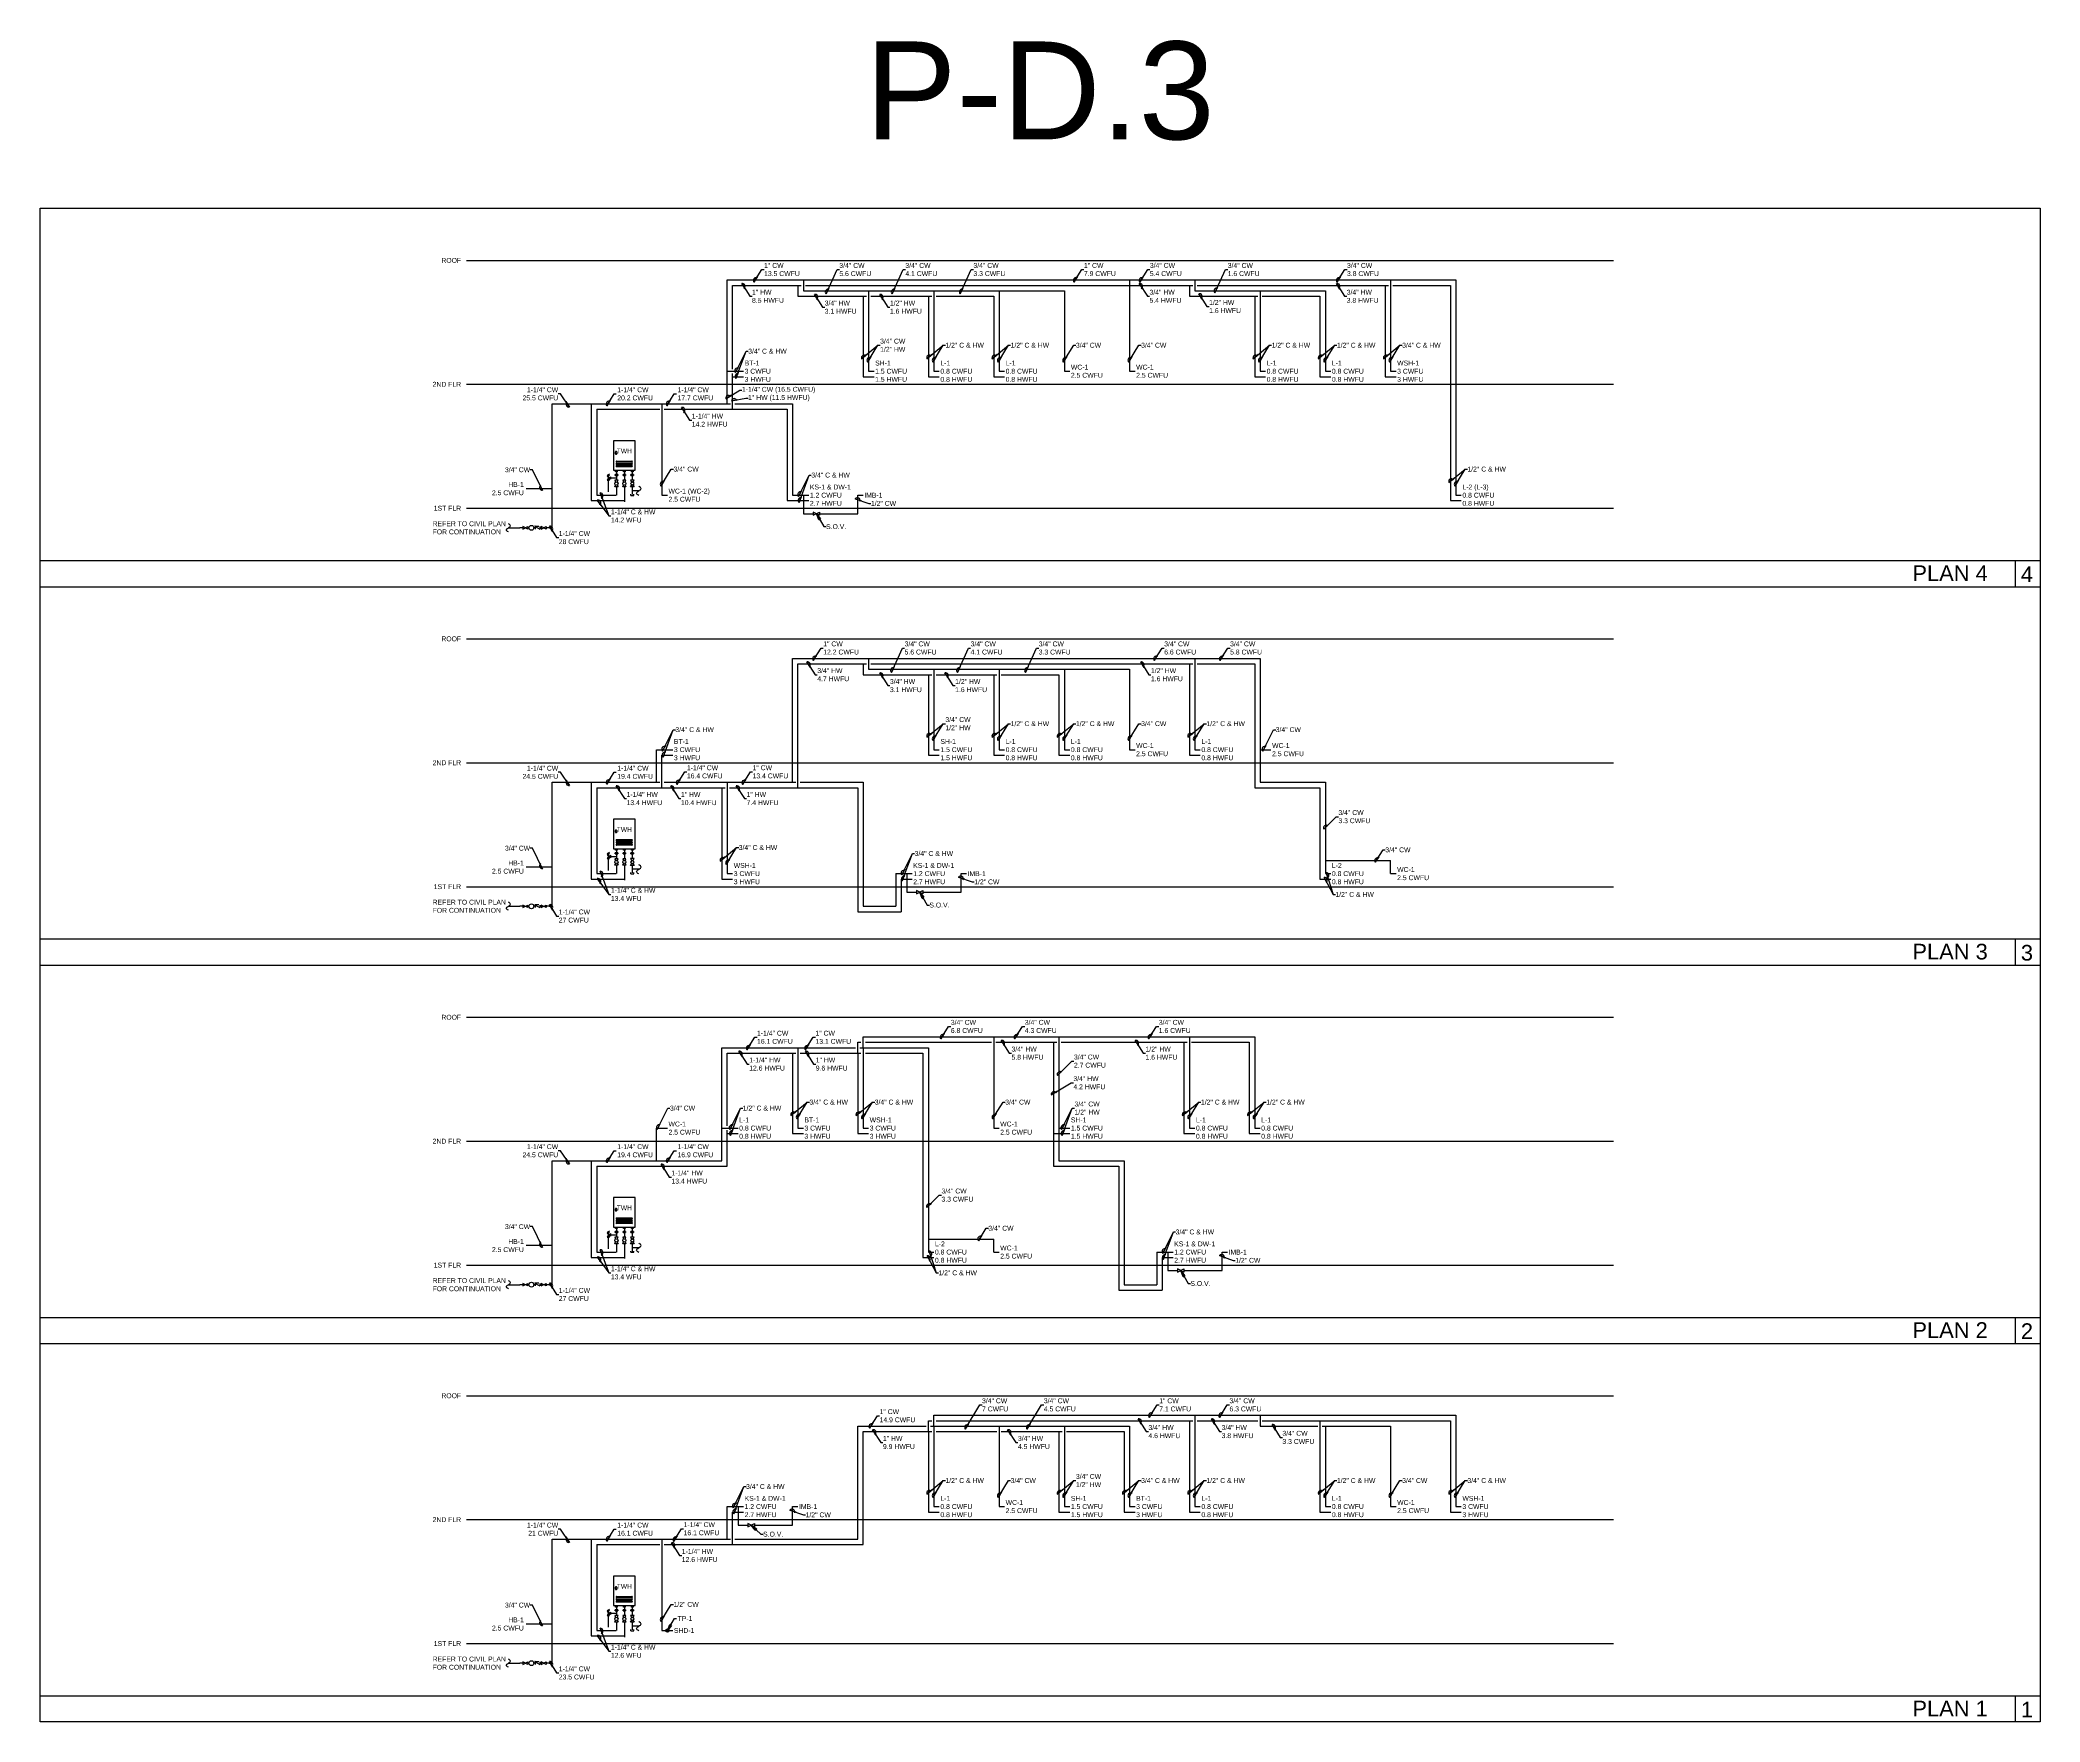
# Model space of a CAD drawing. Extents: x -1750 to 6031, y -1833 to 2182.
# Drawn here: x 2221 to 4060, y 251 to 1798 of the extents above; entities that cross this region are included whole.
import ezdxf
from ezdxf.enums import TextEntityAlignment as Align

# ---------------------------------------------------------------- set-up
doc = ezdxf.new("R2010")
doc.units = 0
doc.header["$LTSCALE"] = 24
doc.header["$MEASUREMENT"] = 0
doc.layers.get('0').update_dxf_attribs({"color": 8})
for name, color, linetype in [('DIAGRAM_LEVEL', 1, 'Continuous'), ('GEC_BORDER', 2, 'Continuous'), ('PLUM-CW', 3, 'Cold_Water_Flow'), ('PLUM-DIM', 1, 'Continuous'), ('PLUM-DIM-CW-TEXT', 2, 'Continuous'), ('PLUM-EQUIP', 5, 'Continuous'), ('PLUM-GAS_LP', 151, 'Gas_LP'), ('PLUM-HW', 2, 'Hot_Water_Flow'), ('PLUM-TEXT', 2, 'Continuous'), ('PLUM-TP_RELIEF', 30, 'Temp_and_Press')]:
    doc.layers.add(name, color=color, linetype=linetype)
doc.layers.add('GEC_NO PLOT', color=7, linetype='Continuous', plot=False)
doc.styles.add('A2', font='arial.ttf', dxfattribs={"height": 4.5})
doc.styles.add('ARC-TEXT', font='arial.ttf', dxfattribs={"width": 1.00018, "height": 4.5})
doc.styles.get("Standard").update_dxf_attribs({"font": 'arial.ttf'})
doc.styles.add('TITLE1', font='arial.ttf')
doc.linetypes.add('Cold_Water_Flow', pattern='A,0.875,-0.125,0,-0.125,0.875,-0.125,["CW",Standard,S=0.1,R=0,X=-0.12585,Y=-0.05],-0.1,0.875,[1,GEC_FlowArrow.shx,S=0.0625,R=0,X=0,Y=0],0.5', length=3.6)
doc.linetypes.add('Gas_LP', pattern='A,3.2,-0.25,["G",Standard,S=0.1,R=0,X=-0.12585,Y=-0.05],-0.065', length=3.515)
doc.linetypes.add('Hot_Water_Flow', pattern='A,0.8125,-0.125,0,-0.125,0,-0.125,0.875,-0.125,["HW",Standard,S=0.1,R=0,X=-0.12585,Y=-0.05],-0.1,0.875,[1,GEC_FlowArrow.shx,S=0.0625,R=0,X=0,Y=0],0.5', length=3.6625)
doc.linetypes.add('Temp_and_Press', pattern='A,3,-0.25,["T&P",Standard,S=0.1,R=0,X=-0.125,Y=-0.05],-0.2665', length=3.5165)
doc.dimstyles.new('Standard1', dxfattribs={"dimscale": 24, "dimtxt": 4.5, "dimasz": 0.25, "dimexe": 0.18, "dimexo": 0.0625, "dimgap": 2, "dimtad": 0, "dimtih": 1, "dimtoh": 1, "dimdec": 8, "dimzin": 0, "dimdsep": 46, "dimlunit": 4, "dimtxsty": 'Standard', "dimcen": 0.089844, "dimclre": 256, "dimadec": 0, "dimazin": 0, "dimtfac": 1, "dimtdec": 8, "dimtofl": 0, "dimtmove": 0, "dimatfit": 3, "dimldrblk": 'CLOSEDBLANK', "dimfxl": 1, "dimtolj": 1, "dimtzin": 0, "dimarcsym": 0})
doc.dimstyles.new('Standard2', dxfattribs={"dimscale": 24, "dimtxt": 0.18, "dimasz": 0.25, "dimexe": 0.18, "dimexo": 0.0625, "dimgap": 0.09, "dimtad": 0, "dimtih": 1, "dimtoh": 1, "dimdec": 4, "dimzin": 0, "dimdsep": 46, "dimlunit": 4, "dimtxsty": 'Standard', "dimcen": 0.089844, "dimadec": 0, "dimazin": 0, "dimtfac": 1, "dimtdec": 4, "dimtofl": 0, "dimtmove": 0, "dimatfit": 3, "dimldrblk": 'loop', "dimfxl": 1, "dimfrac": 2, "dimtolj": 1, "dimtzin": 0, "dimarcsym": 0})

# ---------------------------------------------------------------- blocks, each defined once
blk = doc.blocks.new('PLBG_Water Submeter')
for p, q in [((3.75, 0), (0, 0)), ((11.25, 0), (9.75, 0)), ((18.75, 0), (17.25, 0)), ((26.25, 0), (24.75, 0)), ((36, 0), (32.25, 0))]:
    blk.add_line(p, q)
at = {"linetype": 'ByBlock'}
for p, q in [((9.75, -1.5), (3.75, 1.5)), ((3.75, -1.5), (9.75, 1.5)), ((3.75, 1.5), (3.75, -1.5)), ((9.75, 1.5), (9.75, -1.5)), ((18.75, 2.25), (23.25, 2.25)), ((18.75, 1.5), (24.75, -1.5)), ((18.75, 1.5), (18.75, -1.5)), ((24.75, 1.5), (24.75, -1.5)), ((32.25, -1.5), (26.25, 1.5)), ((26.25, -1.5), (32.25, 1.5)), ((26.25, 1.5), (26.25, -1.5)), ((32.25, 1.5), (32.25, -1.5))]:
    blk.add_line(p, q, dxfattribs=at)
at = {"linetype": 'ByBlock', "const_width": 0.75}
blk.add_lwpolyline([(18.375, 2.25, 1), (19.125, 2.25, 1)], format="xyb", close=True, dxfattribs=at)
at = {"color": 5}
blk.add_circle((14.25, 0), 3, dxfattribs=at)
at = {"linetype": 'ByBlock'}
blk.add_solid([(23.25, 2.25), (21.75, 2.625), (21.75, 1.875)], dxfattribs=at)
blk = doc.blocks.new('*U55')
at = {"linetype": 'Continuous'}
blk.add_spline([(3.7, 0), (1.9, -1.9), (0, 0), (-1.9, 1.9), (-3.8, 0)], degree=3, dxfattribs=at)
blk = doc.blocks.new('PLBG_Diagram_TWH')
at = {"layer": 'PLUM-CW', "color": 2}
for p, q in [((11.7, -31.7), (8.1, -31.7)), ((11.1, -31.1), (8.7, -31.1)), ((11.1, -32.3), (8.7, -32.3))]:
    blk.add_line(p, q, dxfattribs=at)
at = {"layer": 'PLUM-CW'}
for p, q in [((8.4, -36.4), (9.2, -38.1)), ((11.4, -36.4), (8.4, -36.4)), ((9.9, -28.5), (9.9, -31.1)), ((9.9, -32.6), (9.9, -36.4)), ((10.6, -38.1), (11.4, -36.4)), ((8.4, -42.4), (9.2, -40.8)), ((11.4, -42.4), (8.4, -42.4)), ((9.9, -42.4), (9.9, -56.1)), ((10.6, -40.8), (11.4, -42.4))]:
    blk.add_line(p, q, dxfattribs=at)
blk.add_circle((9.9, -39.4), 1.5, dxfattribs=at)
at = {"layer": 'PLUM-EQUIP', "color": 8}
for p, q in [((1.6, -10.3), (1.6, -11.9)), ((2.1, -9.9), (2.5, -9.9)), ((2.1, -12.3), (2.5, -12.3)), ((2.9, -10.3), (2.9, -11.9)), ((2.8, -18.7), (16.7, -18.7)), ((16.7, -19.8), (2.8, -19.8)), ((2.8, -20.8), (16.7, -20.8)), ((16.7, -21.9), (2.8, -21.9)), ((2.8, -22.8), (16.7, -22.8)), ((16.7, -23.9), (2.8, -23.9))]:
    blk.add_line(p, q, dxfattribs=at)
at = {"layer": 'PLUM-EQUIP'}
for points in [[(0, -27.2), (19.8, -27.2), (19.8, 0), (0, 0)], [(1.8, -27.2), (3.4, -27.2), (3.4, -28.5), (1.8, -28.5)], [(9.1, -27.2), (10.7, -27.2), (10.7, -28.5), (9.1, -28.5)], [(16.4, -27.2), (18, -27.2), (18, -28.5), (16.4, -28.5)]]:
    blk.add_lwpolyline(points, close=True, dxfattribs=at)
at = {"layer": 'PLUM-EQUIP', "color": 8}
blk.add_circle((2.3, -11.8), 0.182, dxfattribs=at)
for centre, radius, start, end in [((2.1, -10.3), 0.442, 90, 180), ((2.1, -11.9), 0.442, 180, 270), ((2.5, -10.3), 0.442, 0, 90), ((2.5, -11.9), 0.442, 270, 0), ((2.8, -19.3), 0.557, 90, 270), ((2.8, -21.3), 0.557, 90, 270), ((2.8, -23.4), 0.557, 90, 270), ((16.7, -19.3), 0.557, 270, 90), ((16.7, -21.3), 0.557, 270, 90), ((16.7, -23.4), 0.557, 270, 90)]:
    blk.add_arc(centre, radius, start, end, dxfattribs=at)
at = {"layer": 'PLUM-GAS_LP', "color": 2}
for p, q in [((19, -31.7), (15.4, -31.7)), ((18.4, -31.1), (16, -31.1)), ((18.4, -32.3), (16, -32.3))]:
    blk.add_line(p, q, dxfattribs=at)
at = {"layer": 'PLUM-GAS_LP', "linetype": 'ByBlock'}
for p, q in [((15.7, -36.3), (16.7, -38.4)), ((18.8, -36.3), (15.7, -36.3)), ((17.8, -38.4), (18.8, -36.3)), ((15.7, -42.5), (16.7, -40.5)), ((18.8, -42.5), (15.7, -42.5)), ((17.8, -40.5), (18.8, -42.5))]:
    blk.add_line(p, q, dxfattribs=at)
at = {"layer": 'PLUM-GAS_LP', "ltscale": 6}
for p, q in [((17.2, -28.5), (17.2, -31.1)), ((17.2, -32.6), (17.2, -36.3)), ((17.2, -42.5), (17.2, -49.4)), ((23.2, -46.1), (17.2, -46.1)), ((18.6, -50.3), (18.6, -49.1))]:
    blk.add_line(p, q, dxfattribs=at)
at = {"layer": 'PLUM-GAS_LP'}
for p, q in [((17.2, -37.8), (15.7, -39.4)), ((15.7, -39.4), (17.2, -41)), ((15.9, -50.3), (15.9, -49.1)), ((15.9, -50.3), (18.6, -50.3)), ((18.8, -39.4), (17.2, -37.8)), ((17.2, -41), (18.8, -39.4))]:
    blk.add_line(p, q, dxfattribs=at)
at = {"layer": 'PLUM-GAS_LP', "ltscale": 6}
blk.add_spline([(23.2, -50.4), (21.1, -48.3), (23.2, -46.1), (25.3, -44), (23.2, -41.9)], degree=3, dxfattribs=at)
at = {"layer": 'PLUM-HW'}
for p, q in [((4.4, -31.7), (0.8, -31.7)), ((1.1, -36.4), (1.9, -38.1)), ((4.1, -36.4), (1.1, -36.4)), ((3.8, -31.1), (1.4, -31.1)), ((3.8, -32.3), (1.4, -32.3)), ((2.6, -28.5), (2.6, -31.1)), ((2.6, -32.3), (2.6, -36.4)), ((3.3, -38.1), (4.1, -36.4)), ((1.1, -42.4), (1.9, -40.8)), ((4.1, -42.4), (1.1, -42.4)), ((2.6, -42.4), (2.6, -50.1)), ((3.3, -40.8), (4.1, -42.4))]:
    blk.add_line(p, q, dxfattribs=at)
blk.add_circle((2.6, -39.4), 1.5, dxfattribs=at)
at = {"layer": 'PLUM-TP_RELIEF', "color": 2}
for p, q in [((-6, -32), (-3.7, -30.4)), ((-6, -33), (-3.7, -31.3)), ((-4.8, -34.2), (-4.8, -30.7))]:
    blk.add_line(p, q, dxfattribs=at)
at = {"layer": 'PLUM-TP_RELIEF'}
for p, q in [((-4.8, -47.1), (-4.8, -36.3)), ((-2.8, -34.2), (2.6, -34.2))]:
    blk.add_line(p, q, dxfattribs=at)
at = {"layer": 'PLUM-TP_RELIEF', "color": 2}
for points in [[(-3.6, -36.3), (-4.8, -34.2), (-6, -36.3)], [(-2.8, -35.4), (-4.8, -34.2), (-2.8, -33.1)]]:
    blk.add_lwpolyline(points, close=True, dxfattribs=at)
at = {"layer": 'PLUM-TEXT', "style": 'ARC-TEXT', "width": 0.9304}
blk.add_text('TWH', height=4.5, dxfattribs=at).set_placement((9.9, -9.4), align=Align.MIDDLE_CENTER)
blk = doc.blocks.new('loop')
at = {"color": 0}
blk.add_lwpolyline([(-1, 0), (0, 0, -1)], format="xyb", dxfattribs=at)
blk.add_arc((-0.4, 0.15), 0.422, 182.4039, 339.5888, dxfattribs=at)
blk = doc.blocks.new('*U54')
at = {"linetype": 'Continuous'}
blk.add_spline([(3.7, 0), (1.9, -1.9), (0, 0), (-1.9, 1.9), (-3.8, 0)], degree=3, dxfattribs=at)
blk = doc.blocks.new('*U52')
at = {"linetype": 'Continuous'}
blk.add_spline([(3.7, 0), (1.9, -1.9), (0, 0), (-1.9, 1.9), (-3.8, 0)], degree=3, dxfattribs=at)
blk = doc.blocks.new('*U53')
at = {"linetype": 'Continuous'}
blk.add_spline([(3.7, 0), (1.9, -1.9), (0, 0), (-1.9, 1.9), (-3.8, 0)], degree=3, dxfattribs=at)
blk = doc.blocks.new('PLBG_Trap Primer')
at = {"layer": 'PLUM-CW'}
for radius in [1.5, 1.25, 1, 0.75, 0.5, 0.25]:
    blk.add_circle((0, 0), radius, dxfattribs=at)
blk = doc.blocks.new('_ClosedBlank')
at = {"color": 0, "linetype": 'ByBlock', "lineweight": -2}
for p, q in [((-1, 0.17), (0, 0)), ((-1, 0.17), (-1, -0.17)), ((0, 0), (-1, -0.17))]:
    blk.add_line(p, q, dxfattribs=at)
blk = doc.blocks.new('*U51')
at = {"linetype": 'ByBlock'}
for p, q in [((-1.5, -3), (1.5, 3)), ((-1.5, 3), (1.5, -3)), ((1.5, 3), (-1.5, 3)), ((1.5, -3), (-1.5, -3))]:
    blk.add_line(p, q, dxfattribs=at)
blk = doc.blocks.new('*U50')
at = {"linetype": 'ByBlock'}
for p, q in [((-1.5, -3), (1.5, 3)), ((-1.5, 3), (1.5, -3)), ((1.5, 3), (-1.5, 3)), ((1.5, -3), (-1.5, -3))]:
    blk.add_line(p, q, dxfattribs=at)
blk = doc.blocks.new('*U49')
at = {"linetype": 'ByBlock'}
for p, q in [((-1.5, -3), (1.5, 3)), ((-1.5, 3), (1.5, -3)), ((1.5, 3), (-1.5, 3)), ((1.5, -3), (-1.5, -3))]:
    blk.add_line(p, q, dxfattribs=at)
blk = doc.blocks.new('*U48')
at = {"linetype": 'ByBlock'}
for p, q in [((-1.5, -3), (1.5, 3)), ((-1.5, 3), (1.5, -3)), ((1.5, 3), (-1.5, 3)), ((1.5, -3), (-1.5, -3))]:
    blk.add_line(p, q, dxfattribs=at)

msp = doc.modelspace()

# ---------------------------------------------------------------- linework, layer by layer
at = {"layer": 'DIAGRAM_LEVEL'}
for points in [[(2613.2, 1594.9), (3667.8, 1594.9)], [(2613.2, 1481), (3667.8, 1481)], [(2613.2, 1367), (3667.8, 1367)], [(2613.2, 1246.9), (3667.8, 1246.9)], [(2613.2, 1133), (3667.8, 1133)], [(2613.2, 1019), (3667.8, 1019)], [(2613.2, 898.9), (3667.8, 898.9)], [(2613.2, 785), (3667.8, 785)], [(2613.2, 671), (3667.8, 671)], [(2613.2, 550.9), (3667.8, 550.9)], [(2613.2, 437), (3667.8, 437)], [(2613.2, 323), (3667.8, 323)]]:
    msp.add_lwpolyline(points, dxfattribs=at)
at = {"layer": 'GEC_BORDER', "color": 5}
for p, q in [((2221, 1319), (4060, 1319)), ((4037.1, 1319), (4037.1, 1294.9)), ((4037.1, 1319), (4037.1, 1294.9)), ((2221, 1294.9), (4060, 1294.9)), ((2221, 971), (4060, 971)), ((4037.1, 971), (4037.1, 946.9)), ((4037.1, 971), (4037.1, 946.9)), ((2221, 946.9), (4060, 946.9)), ((2221, 623), (4060, 623)), ((4037.1, 623), (4037.1, 598.9)), ((4037.1, 623), (4037.1, 598.9)), ((2221, 598.9), (4060, 598.9)), ((2221, 275), (4060, 275)), ((4037.1, 275), (4037.1, 250.9)), ((4037.1, 275), (4037.1, 250.9))]:
    msp.add_line(p, q, dxfattribs=at)
at = {"layer": 'GEC_NO PLOT'}
msp.add_lwpolyline([(2221, 1642.9), (4060, 1642.9), (4060, 250.9), (2221, 250.9)], close=True, dxfattribs=at)
at = {"layer": 'PLUM-CW'}
for points in [[(2852.9, 1463), (2852.9, 1576.9)], [(2852.9, 1576.9), (3522.9, 1576.9)], [(2922.9, 1576.9), (2922.9, 1566.9)], [(2922.9, 1566.9), (3162.9, 1566.9)], [(2982.9, 1566.9), (2982.9, 1493)], [(3042.9, 1566.9), (3042.9, 1493)], [(3102.9, 1566.9), (3102.9, 1493)], [(3162.9, 1566.9), (3162.9, 1493)], [(3222.9, 1576.9), (3222.9, 1493)], [(3282.9, 1576.9), (3282.9, 1566.9)], [(3282.9, 1566.9), (3402.9, 1566.9)], [(3342.9, 1566.9), (3342.9, 1493)], [(3402.9, 1566.9), (3402.9, 1493)], [(3462.9, 1576.9), (3462.9, 1493)], [(3522.9, 1576.9), (3522.9, 1379)], [(2852.9, 1493), (2867.9, 1493)], [(2982.9, 1493), (2987.9, 1493)], [(3042.9, 1493), (3047.9, 1493)], [(3102.9, 1493), (3107.9, 1493)], [(3162.9, 1493), (3167.9, 1493)], [(3222.9, 1493), (3227.9, 1493)], [(3342.9, 1493), (3347.9, 1493)], [(3402.9, 1493), (3407.9, 1493)], [(3462.9, 1493), (3467.9, 1493)], [(2691.9, 1349), (2691.9, 1463)], [(2691.9, 1463), (2855.9, 1463)], [(2727.9, 1463), (2727.9, 1374)], [(2792.9, 1463), (2792.9, 1379)], [(2859.9, 1463), (2912.9, 1463)], [(2912.9, 1463), (2912.9, 1379)], [(2691.9, 1385), (2667.9, 1385)], [(2727.9, 1374), (2758.3, 1374)], [(2792.9, 1379), (2797.9, 1379)], [(2912.9, 1379), (2927.9, 1379)], [(2922.9, 1379), (2922.9, 1362), (2931.9, 1362)], [(2937.9, 1362), (2972.9, 1362), (2972.9, 1379)], [(2972.9, 1379), (2977.9, 1379)], [(3522.9, 1379), (3527.9, 1379)], [(2651.7, 1349), (2662.2, 1349)], [(2689.1, 1349), (2691.9, 1349)], [(2912.9, 1115), (2912.9, 1228.9)], [(2912.9, 1228.9), (3342.9, 1228.9)], [(2982.9, 1228.9), (2982.9, 1218.9)], [(2982.9, 1218.9), (3222.9, 1218.9)], [(3042.9, 1218.9), (3042.9, 1145)], [(3102.9, 1218.9), (3102.9, 1145)], [(3162.9, 1218.9), (3162.9, 1145)], [(3222.9, 1218.9), (3222.9, 1145)], [(3282.9, 1228.9), (3282.9, 1145)], [(3342.9, 1228.9), (3342.9, 1115)], [(2787.9, 1145), (2802.9, 1145)], [(2787.9, 1115), (2787.9, 1145)], [(3042.9, 1145), (3047.9, 1145)], [(3102.9, 1145), (3107.9, 1145)], [(3162.9, 1145), (3167.9, 1145)], [(3222.9, 1145), (3227.9, 1145)], [(3282.9, 1145), (3287.9, 1145)], [(3342.9, 1145), (3352.9, 1145)], [(2691.9, 1001), (2691.9, 1115)], [(2691.9, 1115), (2790.9, 1115)], [(2727.9, 1115), (2727.9, 1026)], [(2794.9, 1115), (2915.9, 1115)], [(2852.9, 1115), (2852.9, 1031)], [(2919.9, 1115), (2977.9, 1115)], [(2977.9, 1115), (2977.9, 1001)], [(3342.9, 1115), (3402.9, 1115)], [(3402.9, 1115), (3402.9, 1031)], [(2691.9, 1037), (2667.9, 1037)], [(2852.9, 1031), (2857.9, 1031)], [(3007.9, 1031), (3022.9, 1031)], [(3007.9, 1031), (3007.9, 1001)], [(3017.9, 1031), (3017.9, 1014), (3026.9, 1014)], [(3032.9, 1014), (3067.9, 1014), (3067.9, 1031)], [(3067.9, 1031), (3072.9, 1031)], [(3402.9, 1043), (3462.9, 1043)], [(3402.9, 1031), (3407.9, 1031)], [(3462.9, 1031), (3462.9, 1043)], [(3462.9, 1031), (3467.9, 1031)], [(2727.9, 1026), (2758.3, 1026)], [(2651.7, 1001), (2662.2, 1001)], [(2689.1, 1001), (2691.9, 1001)], [(2977.9, 1001), (3007.9, 1001)], [(2847.9, 767), (2847.9, 870.9)], [(2847.9, 870.9), (2970.9, 870.9)], [(2917.9, 870.9), (2917.9, 797)], [(2974.9, 870.9), (3037.9, 870.9)], [(2977.9, 870.9), (2977.9, 880.9)], [(2977.9, 880.9), (3337.9, 880.9)], [(2977.9, 870.9), (2977.9, 797)], [(3037.9, 870.9), (3037.9, 683)], [(3097.9, 880.9), (3097.9, 797)], [(3157.9, 880.9), (3157.9, 767)], [(3277.9, 880.9), (3277.9, 797)], [(3337.9, 880.9), (3337.9, 797)], [(2787.9, 767), (2787.9, 797)], [(2787.9, 797), (2797.9, 797)], [(2847.9, 797), (2862.9, 797)], [(2917.9, 797), (2922.9, 797)], [(2977.9, 797), (2982.9, 797)], [(3097.9, 797), (3102.9, 797)], [(3157.9, 797), (3167.9, 797)], [(3277.9, 797), (3282.9, 797)], [(3337.9, 797), (3342.9, 797)], [(2691.9, 653), (2691.9, 767)], [(2691.9, 767), (2847.9, 767)], [(2727.9, 767), (2727.9, 678)], [(3157.9, 767), (3217.9, 767)], [(3217.9, 767), (3217.9, 653)], [(2691.9, 689), (2667.9, 689)], [(3037.9, 695), (3097.9, 695)], [(3037.9, 683), (3042.9, 683)], [(3097.9, 683), (3097.9, 695)], [(3097.9, 683), (3102.9, 683)], [(3247.9, 683), (3262.9, 683)], [(3247.9, 683), (3247.9, 653)], [(3257.9, 683), (3257.9, 666), (3266.9, 666)], [(3272.9, 666), (3307.9, 666), (3307.9, 683)], [(3307.9, 683), (3312.9, 683)], [(2727.9, 678), (2758.3, 678)], [(2651.7, 653), (2662.2, 653)], [(2689.1, 653), (2691.9, 653)], [(3217.9, 653), (3247.9, 653)], [(2972.9, 419), (2972.9, 522.9)], [(2972.9, 522.9), (3035.9, 522.9)], [(3039.9, 522.9), (3222.9, 522.9)], [(3042.9, 522.9), (3042.9, 532.9), (3522.9, 532.9)], [(3042.9, 522.9), (3042.9, 449)], [(3102.9, 522.9), (3102.9, 449)], [(3162.9, 522.9), (3162.9, 449)], [(3222.9, 522.9), (3222.9, 449)], [(3282.9, 532.9), (3282.9, 449)], [(3342.9, 532.9), (3342.9, 522.9)], [(3342.9, 522.9), (3395.9, 522.9)], [(3399.9, 522.9), (3462.9, 522.9)], [(3402.9, 522.9), (3402.9, 449)], [(3462.9, 522.9), (3462.9, 449)], [(3522.9, 532.9), (3522.9, 449)], [(2852.9, 449), (2867.9, 449)], [(2852.9, 419), (2852.9, 449)], [(2862.9, 449), (2862.9, 432), (2871.9, 432)], [(2877.9, 432), (2912.9, 432), (2912.9, 449)], [(2912.9, 449), (2917.9, 449)], [(3042.9, 449), (3047.9, 449)], [(3102.9, 449), (3107.9, 449)], [(3162.9, 449), (3167.9, 449)], [(3222.9, 449), (3227.9, 449)], [(3282.9, 449), (3287.9, 449)], [(3402.9, 449), (3407.9, 449)], [(3462.9, 449), (3467.9, 449)], [(3522.9, 449), (3527.9, 449)], [(2691.9, 305), (2691.9, 419)], [(2691.9, 419), (2855.9, 419)], [(2727.9, 419), (2727.9, 330)], [(2792.9, 419), (2792.9, 335)], [(2859.9, 419), (2972.9, 419)], [(2691.9, 341), (2667.9, 341)], [(2792.9, 335), (2802.9, 335)], [(2727.9, 330), (2758.3, 330)], [(2651.7, 305), (2662.2, 305)], [(2689.1, 305), (2691.9, 305)]]:
    msp.add_lwpolyline(points, dxfattribs=at)
at = {"layer": 'PLUM-HW'}
for points in [[(2857.9, 1571.9), (2920.9, 1571.9)], [(2857.9, 1495), (2857.9, 1571.9)], [(2917.9, 1571.9), (2917.9, 1561.9)], [(2924.9, 1571.9), (3280.9, 1571.9)], [(3277.9, 1571.9), (3277.9, 1561.9)], [(3284.9, 1571.9), (3460.9, 1571.9)], [(3457.9, 1571.9), (3457.9, 1488)], [(3464.9, 1571.9), (3517.9, 1571.9)], [(3517.9, 1571.9), (3517.9, 1374)], [(2917.9, 1561.9), (2980.9, 1561.9)], [(2977.9, 1561.9), (2977.9, 1488)], [(2984.9, 1561.9), (3040.9, 1561.9)], [(3037.9, 1561.9), (3037.9, 1488)], [(3044.9, 1561.9), (3097.9, 1561.9)], [(3097.9, 1561.9), (3097.9, 1488)], [(3277.9, 1561.9), (3340.9, 1561.9)], [(3337.9, 1561.9), (3337.9, 1488)], [(3344.9, 1561.9), (3397.9, 1561.9)], [(3397.9, 1561.9), (3397.9, 1488)], [(2857.9, 1458), (2857.9, 1491)], [(2857.9, 1488), (2867.9, 1488)], [(2977.9, 1488), (2987.9, 1488)], [(3037.9, 1488), (3047.9, 1488)], [(3097.9, 1488), (3107.9, 1488)], [(3337.9, 1488), (3347.9, 1488)], [(3397.9, 1488), (3407.9, 1488)], [(3457.9, 1488), (3467.9, 1488)], [(2732.9, 1458), (2732.9, 1379)], [(2732.9, 1458), (2790.9, 1458)], [(2794.9, 1458), (2907.9, 1458)], [(2907.9, 1458), (2907.9, 1374)], [(2732.9, 1379), (2750.9, 1379)], [(2907.9, 1374), (2927.9, 1374)], [(3517.9, 1374), (3527.9, 1374)], [(2917.9, 1110), (2917.9, 1223.9)], [(2917.9, 1223.9), (2980.9, 1223.9)], [(2977.9, 1223.9), (2977.9, 1213.9)], [(2977.9, 1213.9), (3040.9, 1213.9)], [(2984.9, 1223.9), (3280.9, 1223.9)], [(3037.9, 1213.9), (3037.9, 1140)], [(3044.9, 1213.9), (3100.9, 1213.9)], [(3097.9, 1213.9), (3097.9, 1140)], [(3104.9, 1213.9), (3157.9, 1213.9)], [(3157.9, 1213.9), (3157.9, 1140)], [(3277.9, 1223.9), (3277.9, 1140)], [(3284.9, 1223.9), (3337.9, 1223.9)], [(3337.9, 1223.9), (3337.9, 1110)], [(2792.9, 1140), (2802.9, 1140)], [(2792.9, 1110), (2792.9, 1140)], [(3037.9, 1140), (3047.9, 1140)], [(3097.9, 1140), (3107.9, 1140)], [(3157.9, 1140), (3167.9, 1140)], [(3277.9, 1140), (3287.9, 1140)], [(2732.9, 1110), (2732.9, 1031)], [(2732.9, 1110), (2850.9, 1110)], [(2847.9, 1110), (2847.9, 1026)], [(2854.9, 1110), (2972.9, 1110)], [(2972.9, 1110), (2972.9, 996)], [(3337.9, 1110), (3397.9, 1110)], [(3397.9, 1110), (3397.9, 1026)], [(2732.9, 1031), (2750.9, 1031)], [(2847.9, 1026), (2857.9, 1026)], [(3012.9, 1026), (3022.9, 1026)], [(3012.9, 1026), (3012.9, 996)], [(3397.9, 1026), (3407.9, 1026)], [(2972.9, 996), (3012.9, 996)], [(2852.9, 865.9), (2915.9, 865.9)], [(2852.9, 799), (2852.9, 865.9)], [(2912.9, 865.9), (2912.9, 792)], [(2919.9, 865.9), (2975.9, 865.9)], [(2972.9, 865.9), (2972.9, 875.9)], [(2972.9, 875.9), (2975.9, 875.9)], [(2972.9, 865.9), (2972.9, 792)], [(2979.9, 875.9), (3095.9, 875.9)], [(2979.9, 865.9), (3032.9, 865.9)], [(3032.9, 865.9), (3032.9, 678)], [(3099.9, 875.9), (3155.9, 875.9)], [(3152.9, 875.9), (3152.9, 762)], [(3159.9, 875.9), (3275.9, 875.9)], [(3272.9, 875.9), (3272.9, 792)], [(3279.9, 875.9), (3332.9, 875.9)], [(3332.9, 875.9), (3332.9, 792)], [(2852.9, 762), (2852.9, 795)], [(2852.9, 792), (2862.9, 792)], [(2912.9, 792), (2922.9, 792)], [(2972.9, 792), (2982.9, 792)], [(3152.9, 792), (3167.9, 792)], [(3272.9, 792), (3282.9, 792)], [(3332.9, 792), (3342.9, 792)], [(2732.9, 762), (2852.9, 762)], [(2732.9, 762), (2732.9, 683)], [(3152.9, 762), (3212.9, 762)], [(3212.9, 762), (3212.9, 648)], [(2732.9, 683), (2750.9, 683)], [(3032.9, 678), (3042.9, 678)], [(3252.9, 678), (3262.9, 678)], [(3252.9, 678), (3252.9, 648)], [(3212.9, 648), (3252.9, 648)], [(2977.9, 414), (2977.9, 517.9)], [(2977.9, 517.9), (3040.9, 517.9)], [(3037.9, 517.9), (3037.9, 527.9), (3040.9, 527.9)], [(3037.9, 517.9), (3037.9, 444)], [(3044.9, 527.9), (3280.9, 527.9)], [(3044.9, 517.9), (3100.9, 517.9)], [(3104.9, 517.9), (3160.9, 517.9)], [(3157.9, 517.9), (3157.9, 444)], [(3164.9, 517.9), (3217.9, 517.9)], [(3217.9, 517.9), (3217.9, 444)], [(3277.9, 527.9), (3277.9, 444)], [(3284.9, 527.9), (3340.9, 527.9)], [(3344.9, 527.9), (3517.9, 527.9)], [(3397.9, 527.9), (3397.9, 444)], [(3517.9, 527.9), (3517.9, 444)], [(2857.9, 444), (2867.9, 444)], [(2857.9, 414), (2857.9, 444)], [(3037.9, 444), (3047.9, 444)], [(3157.9, 444), (3167.9, 444)], [(3217.9, 444), (3227.9, 444)], [(3277.9, 444), (3287.9, 444)], [(3397.9, 444), (3407.9, 444)], [(3517.9, 444), (3527.9, 444)], [(2732.9, 414), (2732.9, 335)], [(2732.9, 414), (2790.9, 414)], [(2794.9, 414), (2977.9, 414)], [(2732.9, 335), (2750.9, 335)]]:
    msp.add_lwpolyline(points, dxfattribs=at)

# ---------------------------------------------------------------- block references
at = {"layer": 'PLUM-CW'}
for name, p in [('PLBG_Diagram_TWH', (2748.4, 1429.1)), ('PLBG_Diagram_TWH', (2748.4, 1081.1)), ('PLBG_Diagram_TWH', (2748.4, 733.1)), ('PLBG_Diagram_TWH', (2748.4, 385.1)), ('PLBG_Trap Primer', (2797.9, 335))]:
    msp.add_blockref(name, p, dxfattribs=at)
at = {"layer": 'PLUM-CW', "xscale": -1, "rotation": 270}
for name, p in [('*U48', (2934.9, 1362)), ('*U49', (3029.9, 1014)), ('*U50', (3269.9, 666)), ('*U51', (2874.9, 432))]:
    msp.add_blockref(name, p, dxfattribs=at)
at = {"layer": 'PLUM-CW', "rotation": 270}
for name, p in [('*U53', (2651.7, 1349)), ('*U52', (2651.7, 1001)), ('*U54', (2651.7, 653)), ('*U55', (2651.7, 305))]:
    msp.add_blockref(name, p, dxfattribs=at)
at = {"layer": 'PLUM-CW', "xscale": 0.7472278021682934, "yscale": 0.7472278021682934, "zscale": 0.7472278021682934}
for p in [(2662.2, 1349), (2662.2, 1001), (2662.2, 653), (2662.2, 305)]:
    msp.add_blockref('PLBG_Water Submeter', p, dxfattribs=at)

# ---------------------------------------------------------------- texts
at = {"layer": 'DIAGRAM_LEVEL', "color": 2, "char_height": 4.5, "width": 32.385, "attachment_point": 6, "style": 'A2'}
for s, insert in [('ROOF', (2608.2, 1594.9)), ('2ND FLR', (2608.2, 1481)), ('1ST FLR', (2608.2, 1367)), ('ROOF', (2608.2, 1246.9)), ('2ND FLR', (2608.2, 1133)), ('1ST FLR', (2608.2, 1019)), ('ROOF', (2608.2, 898.9)), ('2ND FLR', (2608.2, 785)), ('1ST FLR', (2608.2, 671)), ('ROOF', (2608.2, 550.9)), ('2ND FLR', (2608.2, 437)), ('1ST FLR', (2608.2, 323))]:
    msp.add_mtext(s, dxfattribs=dict(at, insert=insert))
at = {"layer": 'GEC_BORDER', "style": 'TITLE1'}
for s, p in [('4', (4048, 1306.3)), ('3', (4048, 958.3)), ('2', (4048, 610.3)), ('1', (4048, 262.3))]:
    msp.add_text(s, height=14.4, dxfattribs=at).set_placement(p, align=Align.MIDDLE_CENTER)
at = {"layer": 'GEC_BORDER', "char_height": 14.4, "attachment_point": 3, "style": 'TITLE1'}
for s, insert, width in [('PLAN 4', (4012, 1314.5), 426.535), ('PLAN 3', (4012, 966.5), 435.597), ('PLAN 2', (4012, 618.5), 426.535), ('PLAN 1', (4012, 270.5), 426.535)]:
    msp.add_mtext(s, dxfattribs=dict(at, insert=insert, width=width))
at = {"layer": 'GEC_NO PLOT', "insert": (3140.5, 1750.6), "char_height": 90, "width": 720, "attachment_point": 5, "style": 'A2'}
msp.add_mtext('P-D.3', dxfattribs=at)
at = {"layer": 'PLUM-DIM-CW-TEXT', "char_height": 4.5, "width": 88.858, "style": 'A2'}
for s, insert, attachment_point in [('1" CW\\P13.5 CWFU', (2886.8, 1586.5), 4), ('3/4" CW\\P5.6 CWFU', (2956, 1586.5), 4), ('3/4" CW\\P4.1 CWFU', (3016.7, 1586.5), 4), ('3/4" CW\\P3.3 CWFU', (3079.3, 1586.5), 4), ('1" CW\\P7.9 CWFU', (3180.9, 1586.5), 4), ('3/4" CW\\P5.4 CWFU', (3241.5, 1586.5), 4), ('3/4" CW\\P1.6 CWFU', (3313.1, 1586.5), 4), ('3/4" CW\\P3.8 CWFU', (3422.8, 1586.5), 4), ('1" HW\\P8.5 HWFU', (2875.7, 1561.9), 4), ('3/4" HW\\P5.4 HWFU', (3241.2, 1561.9), 4), ('3/4" HW\\P3.8 HWFU', (3422.5, 1561.9), 4), ('3/4" HW\\P3.1 HWFU', (2942.5, 1551.9), 4), ('1/2" HW\\P1.6 HWFU', (3002.5, 1551.9), 4), ('1/2" HW\\P1.6 HWFU', (3296, 1552.5), 4), ('3/4" C & HW', (2872.2, 1511.4), 4), ('3/4" CW \\P1/2" HW', (2993.5, 1516.9), 4), ('1/2" C & HW', (3053.5, 1516.9), 4), ('1/2" C & HW', (3113.5, 1516.9), 4), ('3/4" CW', (3173.5, 1516.9), 4), ('3/4" CW', (3233.5, 1516.9), 4), ('1/2" C & HW', (3353.5, 1516.9), 4), ('1/2" C & HW', (3413.5, 1516.9), 4), ('3/4" C & HW', (3473.5, 1516.9), 4), ('BT-1\\P3 CWFU\\P3 HWFU', (2868.9, 1493), 4), ('SH-1\\P1.5 CWFU\\P1.5 HWFU', (2988.9, 1493), 4), ('L-1\\P0.8 CWFU\\P0.8 HWFU', (3048.9, 1493), 4), ('L-1\\P0.8 CWFU\\P0.8 HWFU', (3108.9, 1493), 4), ('WC-1\\P2.5 CWFU', (3168.9, 1493), 4), ('WC-1\\P2.5 CWFU', (3228.9, 1493), 4), ('L-1\\P0.8 CWFU\\P0.8 HWFU', (3348.9, 1493), 4), ('L-1\\P0.8 CWFU\\P0.8 HWFU', (3408.9, 1493), 4), ('WSH-1\\P3 CWFU\\P3 HWFU', (3468.9, 1493), 4), ('1-1/4" CW\\P25.5 CWFU', (2697.5, 1472.2), 6), ('1-1/4" CW\\P20.2 CWFU', (2751.8, 1472.2), 4), ('1-1/4" CW\\P17.7 CWFU', (2807.2, 1472.2), 4), ('1-1/4" CW (16.5 CWFU)', (2866.4, 1475.7), 4), ('1" HW (11.5 HWFU)', (2872.1, 1468.2), 4), ('1-1/4" HW\\P14.2 HWFU', (2820.3, 1448), 4), ('3/4" CW', (2671.7, 1402.4), 6), ('3/4" CW', (2803.5, 1403), 4), ('3/4" C & HW', (2930.2, 1397.5), 4), ('1/2" C & HW', (3533.5, 1403), 4), ('HB-1\\P2.5 CWFU', (2665.9, 1385), 6), ('WC-1 (WC-2)\\P2.5 CWFU', (2798.9, 1379), 4), ('KS-1 & DW-1\\P1.2 CWFU\\P2.7 HWFU', (2928.9, 1379), 4), ('IMB-1', (2978.9, 1379), 4), ('L-2 (L-3)\\P0.8 CWFU\\P0.8 HWFU', (3528.9, 1379), 4), ('1-1/4" C & HW\\P14.2 WFU', (2745.9, 1359.9), 4), ('1/2" CW', (2985, 1371.4), 4), ('REFER TO CIVIL PLAN \\PFOR CONTINUATION', (2582, 1349), 4), ('1-1/4" CW\\P28 CWFU', (2698, 1340), 4), ('S.O.V.', (2943.8, 1350.1), 4), ('1" CW\\P12.2 CWFU', (2941.2, 1238.5), 4), ('3/4" CW\\P5.6 CWFU', (3016, 1238.5), 4), ('3/4" CW\\P4.1 CWFU', (3076.7, 1238.5), 4), ('3/4" CW\\P3.3 CWFU', (3139.3, 1238.5), 4), ('3/4" CW\\P6.6 CWFU', (3254.7, 1238.5), 4), ('3/4" CW\\P5.8 CWFU', (3315.3, 1238.5), 4), ('3/4" HW\\P4.7 HWFU', (2935.7, 1213.9), 4), ('1/2" HW\\P1.6 HWFU', (3242.5, 1213.9), 4), ('3/4" HW\\P3.1 HWFU', (3002.5, 1203.9), 4), ('1/2" HW\\P1.6 HWFU', (3062.5, 1203.9), 4), ('3/4" C & HW', (2805.2, 1163.4), 4), ('3/4" CW \\P1/2" HW', (3053.5, 1168.9), 4), ('1/2" C & HW', (3113.5, 1168.9), 4), ('1/2" C & HW', (3173.5, 1168.9), 4), ('3/4" CW', (3233.5, 1168.9), 4), ('1/2" C & HW', (3293.5, 1168.9), 4), ('3/4" CW', (3357.2, 1163.4), 4), ('BT-1\\P3 CWFU\\P3 HWFU', (2803.9, 1145), 4), ('SH-1\\P1.5 CWFU\\P1.5 HWFU', (3048.9, 1145), 4), ('L-1\\P0.8 CWFU\\P0.8 HWFU', (3108.9, 1145), 4), ('L-1\\P0.8 CWFU\\P0.8 HWFU', (3168.9, 1145), 4), ('WC-1\\P2.5 CWFU', (3228.9, 1145), 4), ('L-1\\P0.8 CWFU\\P0.8 HWFU', (3288.9, 1145), 4), ('WC-1\\P2.5 CWFU', (3353.9, 1145), 4), ('1-1/4" CW\\P24.5 CWFU', (2697.5, 1124.2), 6), ('1-1/4" CW\\P19.4 CWFU', (2751.8, 1124.2), 4), ('1-1/4" CW\\P16.4 CWFU', (2815.8, 1124.6), 4), ('1" CW\\P13.4 CWFU', (2876.2, 1124.6), 4), ('1-1/4" HW\\P13.4 HWFU', (2760.3, 1100), 4), ('1" HW\\P10.4 HWFU', (2810.3, 1100), 4), ('1" HW\\P7.4 HWFU', (2870.7, 1100), 4), ('3/4" CW\\P3.3 CWFU', (3414.9, 1083.4), 4), ('3/4" CW', (2671.7, 1054.4), 6), ('3/4" C & HW', (2863.5, 1055), 4), ('3/4" C & HW', (3025.2, 1049.5), 4), ('3/4" CW', (3458, 1052.9), 4), ('HB-1\\P2.5 CWFU', (2665.9, 1037), 6), ('WSH-1\\P3 CWFU\\P3 HWFU', (2858.9, 1031), 4), ('KS-1 & DW-1\\P1.2 CWFU\\P2.7 HWFU', (3023.9, 1031), 4), ('IMB-1', (3073.9, 1031), 4), ('L-2\\P0.8 CWFU\\P0.8 HWFU', (3408.9, 1031), 4), ('WC-1\\P2.5 CWFU', (3468.9, 1031), 4), ('1-1/4" C & HW\\P13.4 WFU', (2745.9, 1011.9), 4), ('1/2" CW', (3080, 1023.4), 4), ('1/2" C & HW', (3412.1, 1011.9), 4), ('REFER TO CIVIL PLAN \\PFOR CONTINUATION', (2582, 1001), 4), ('1-1/4" CW\\P27 CWFU', (2698, 992), 4), ('S.O.V.', (3038.8, 1002.1), 4), ('1-1/4" CW\\P16.1 CWFU', (2880.3, 880.5), 4), ('1" CW\\P13.1 CWFU', (2934, 880.5), 4), ('3/4" CW\\P6.8 CWFU', (3058.5, 890.5), 4), ('3/4" CW\\P4.3 CWFU', (3126.5, 890.5), 4), ('3/4" CW\\P1.6 CWFU', (3249.7, 890.5), 4), ('3/4" HW\\P5.8 HWFU', (3114.3, 865.9), 4), ('3/4" CW\\P2.7 CWFU', (3171.7, 858.6), 4), ('1/2" HW\\P1.6 HWFU', (3237.5, 865.9), 4), ('1-1/4" HW\\P12.6 HWFU', (2873.1, 855.9), 4), ('1" HW\\P9.6 HWFU', (2934.3, 855.9), 4), ('3/4" HW\\P4.2 HWFU', (3171.2, 838.7), 4), ('3/4" CW', (2800.2, 815.4), 4), ('1/2" C & HW', (2867.2, 815.4), 4), ('3/4" C & HW', (2928.5, 820.9), 4), ('3/4" C & HW', (2988.5, 820.9), 4), ('3/4" CW', (3108.5, 820.9), 4), ('3/4" CW \\P1/2" HW', (3172.2, 815.4), 4), ('1/2" C & HW', (3288.5, 820.9), 4), ('1/2" C & HW', (3348.5, 820.9), 4), ('WC-1\\P2.5 CWFU', (2798.9, 797), 4), ('L-1\\P0.8 CWFU\\P0.8 HWFU', (2863.9, 797), 4), ('BT-1\\P3 CWFU\\P3 HWFU', (2923.9, 797), 4), ('WSH-1\\P3 CWFU\\P3 HWFU', (2983.9, 797), 4), ('WC-1\\P2.5 CWFU', (3103.9, 797), 4), ('SH-1\\P1.5 CWFU\\P1.5 HWFU', (3168.9, 797), 4), ('L-1\\P0.8 CWFU\\P0.8 HWFU', (3283.9, 797), 4), ('L-1\\P0.8 CWFU\\P0.8 HWFU', (3343.9, 797), 4), ('1-1/4" CW\\P24.5 CWFU', (2697.5, 776.2), 6), ('1-1/4" CW\\P19.4 CWFU', (2751.8, 776.2), 4), ('1-1/4" CW\\P16.9 CWFU', (2807.2, 776.2), 4), ('1-1/4" HW\\P13.4 HWFU', (2801.6, 752), 4), ('3/4" CW\\P3.3 CWFU', (3049.9, 735.4), 4), ('3/4" CW', (2671.7, 706.4), 6), ('3/4" CW', (3093, 704.9), 4), ('3/4" C & HW', (3265.2, 701.5), 4), ('HB-1\\P2.5 CWFU', (2665.9, 689), 6), ('L-2\\P0.8 CWFU\\P0.8 HWFU', (3043.9, 683), 4), ('WC-1\\P2.5 CWFU', (3103.9, 683), 4), ('KS-1 & DW-1\\P1.2 CWFU\\P2.7 HWFU', (3263.9, 683), 4), ('IMB-1', (3313.9, 683), 4), ('1-1/4" C & HW\\P13.4 WFU', (2745.9, 663.9), 4), ('1/2" C & HW', (3047.1, 663.9), 4), ('1/2" CW', (3320, 675.4), 4), ('REFER TO CIVIL PLAN \\PFOR CONTINUATION', (2582, 653), 4), ('1-1/4" CW\\P27 CWFU', (2698, 644), 4), ('S.O.V.', (3278.8, 654.1), 4), ('1" CW\\P14.9 CWFU', (2993, 532.5), 4), ('3/4" CW\\P7 CWFU', (3087.2, 542.5), 4), ('3/4" CW\\P4.5 CWFU', (3144, 542.5), 4), ('1" CW\\P7.1 CWFU', (3250.1, 542.5), 4), ('3/4" CW\\P6.3 CWFU', (3314.7, 542.5), 4), ('3/4" HW\\P4.6 HWFU', (3240.2, 517.9), 4), ('3/4" HW\\P3.8 HWFU', (3307.5, 517.9), 4), ('3/4" CW\\P3.3 CWFU', (3363.4, 512.6), 4), ('1" HW\\P9.9 HWFU', (2996.1, 507.9), 4), ('3/4" HW\\P4.5 HWFU', (3120.2, 507.9), 4), ('3/4" CW \\P1/2" HW', (3173.5, 472.9), 4), ('3/4" C & HW', (2870.2, 467.4), 4), ('1/2" C & HW', (3053.5, 472.9), 4), ('3/4" CW', (3113.5, 472.9), 4), ('3/4" C & HW', (3233.5, 472.9), 4), ('1/2" C & HW', (3293.5, 472.9), 4), ('1/2" C & HW', (3413.5, 472.9), 4), ('3/4" CW', (3473.5, 472.9), 4), ('3/4" C & HW', (3533.5, 472.9), 4), ('KS-1 & DW-1\\P1.2 CWFU\\P2.7 HWFU', (2868.9, 449), 4), ('IMB-1', (2918.9, 449), 4), ('1/2" CW', (2925, 441.4), 4), ('L-1\\P0.8 CWFU\\P0.8 HWFU', (3048.9, 449), 4), ('WC-1\\P2.5 CWFU', (3108.9, 449), 4), ('SH-1\\P1.5 CWFU\\P1.5 HWFU', (3168.9, 449), 4), ('BT-1\\P3 CWFU\\P3 HWFU', (3228.9, 449), 4), ('L-1\\P0.8 CWFU\\P0.8 HWFU', (3288.9, 449), 4), ('L-1\\P0.8 CWFU\\P0.8 HWFU', (3408.9, 449), 4), ('WC-1\\P2.5 CWFU', (3468.9, 449), 4), ('WSH-1\\P3 CWFU\\P3 HWFU', (3528.9, 449), 4), ('1-1/4" CW\\P21 CWFU', (2697.5, 428.2), 6), ('1-1/4" CW\\P16.1 CWFU', (2751.8, 428.2), 4), ('1-1/4" CW\\P16.1 CWFU', (2812.8, 428.6), 4), ('S.O.V.', (2885.9, 423.6), 4), ('1-1/4" HW\\P12.6 HWFU', (2811.1, 404), 4), ('3/4" CW', (2671.7, 358.4), 6), ('1/2" CW', (2803.5, 359), 4), ('HB-1\\P2.5 CWFU', (2665.9, 341), 6), ('SHD-1', (2803.9, 335), 4), ('TP-1', (2807.3, 346), 4), ('1-1/4" C & HW\\P12.6 WFU', (2745.9, 315.9), 4), ('REFER TO CIVIL PLAN \\PFOR CONTINUATION', (2582, 305), 4), ('1-1/4" CW\\P23.5 CWFU', (2698, 296), 4)]:
    msp.add_mtext(s, dxfattribs=dict(at, insert=insert, attachment_point=attachment_point))

# ---------------------------------------------------------------- leaders
at = {"layer": 'PLUM-DIM'}
for points, dimstyle in [([(2877.5, 1575), (2884.8, 1586.5), (2886.8, 1586.5)], 'Standard2'), ([(2943.8, 1564.1), (2954, 1586.5), (2956, 1586.5)], 'Standard2'), ([(3004.5, 1564.1), (3014.7, 1586.5), (3016.7, 1586.5)], 'Standard2'), ([(3067.1, 1564.1), (3077.3, 1586.5), (3079.3, 1586.5)], 'Standard2'), ([(3171.7, 1575), (3178.9, 1586.5), (3180.9, 1586.5)], 'Standard2'), ([(3232.2, 1575), (3239.5, 1586.5), (3241.5, 1586.5)], 'Standard2'), ([(3301.2, 1565.2), (3311.1, 1586.5), (3313.1, 1586.5)], 'Standard2'), ([(3413.5, 1575), (3420.8, 1586.5), (3422.8, 1586.5)], 'Standard2'), ([(2866.2, 1573.7), (2873.7, 1561.9), (2875.7, 1561.9)], 'Standard2'), ([(2933.1, 1563.7), (2940.5, 1551.9), (2942.5, 1551.9)], 'Standard2'), ([(2993.1, 1563.7), (3000.5, 1551.9), (3002.5, 1551.9)], 'Standard2'), ([(3231.7, 1573.7), (3239.2, 1561.9), (3241.2, 1561.9)], 'Standard2'), ([(3286.5, 1564.3), (3294, 1552.5), (3296, 1552.5)], 'Standard2'), ([(3413.1, 1573.7), (3420.5, 1561.9), (3422.5, 1561.9)], 'Standard2'), ([(2860.4, 1491.7), (2870.2, 1511.4), (2872.2, 1511.4)], 'Standard2'), ([(2860.9, 1486.2), (2870.2, 1511.4), (2872.2, 1511.4)], 'Standard2'), ([(2976.4, 1504.5), (2991.5, 1516.9), (2993.5, 1516.9)], 'Standard2'), ([(2981.9, 1501.4), (2991.5, 1516.9), (2993.5, 1516.9)], 'Standard2'), ([(3036.4, 1504.5), (3051.5, 1516.9), (3053.5, 1516.9)], 'Standard2'), ([(3041.9, 1501.4), (3051.5, 1516.9), (3053.5, 1516.9)], 'Standard2'), ([(3096.4, 1504.5), (3111.5, 1516.9), (3113.5, 1516.9)], 'Standard2'), ([(3101.9, 1501.4), (3111.5, 1516.9), (3113.5, 1516.9)], 'Standard2'), ([(3161.9, 1501.4), (3171.5, 1516.9), (3173.5, 1516.9)], 'Standard2'), ([(3221.9, 1501.4), (3231.5, 1516.9), (3233.5, 1516.9)], 'Standard2'), ([(3336.4, 1504.5), (3351.5, 1516.9), (3353.5, 1516.9)], 'Standard2'), ([(3341.9, 1501.4), (3351.5, 1516.9), (3353.5, 1516.9)], 'Standard2'), ([(3396.4, 1504.5), (3411.5, 1516.9), (3413.5, 1516.9)], 'Standard2'), ([(3401.9, 1501.4), (3411.5, 1516.9), (3413.5, 1516.9)], 'Standard2'), ([(3456.4, 1504.5), (3471.5, 1516.9), (3473.5, 1516.9)], 'Standard2'), ([(3461.9, 1501.4), (3471.5, 1516.9), (3473.5, 1516.9)], 'Standard2'), ([(2707.9, 1460.1), (2699.5, 1472.2), (2697.5, 1472.2)], 'Standard2'), ([(2742.1, 1461.3), (2748.9, 1472.2), (2750.9, 1472.2)], 'Standard2'), ([(2797.4, 1461.3), (2804.2, 1472.2), (2806.2, 1472.2)], 'Standard2'), ([(2851.6, 1467.7), (2864.4, 1475.7), (2866.4, 1475.7)], 'Standard2'), ([(2810.9, 1459.8), (2818.3, 1448), (2820.3, 1448)], 'Standard2'), ([(2856.7, 1465.7), (2870.1, 1468.2), (2872.1, 1468.2)], 'Standard2'), ([(2683.1, 1383.5), (2673.7, 1402.4), (2671.7, 1402.4)], 'Standard2'), ([(2791.9, 1387.4), (2801.5, 1403), (2803.5, 1403)], 'Standard2'), ([(3516.4, 1390.6), (3531.5, 1403), (3533.5, 1403)], 'Standard2'), ([(3521.9, 1387.4), (3531.5, 1403), (3533.5, 1403)], 'Standard2'), ([(2736.2, 1381.2), (2743.9, 1359.9), (2745.9, 1359.9)], 'Standard2'), ([(2918.4, 1377.8), (2928.2, 1397.5), (2930.2, 1397.5)], 'Standard2'), ([(2918.9, 1372.3), (2928.2, 1397.5), (2930.2, 1397.5)], 'Standard2'), ([(2733.4, 1374.5), (2743.9, 1359.9), (2745.9, 1359.9)], 'Standard2'), ([(2934.9, 1362), (2941.8, 1350.1), (2943.8, 1350.1)], 'Standard1'), ([(2970.6, 1375.8), (2983, 1371.4), (2985, 1371.4)], 'Standard2'), ([(2689.4, 1350.5), (2696, 1340), (2698, 1340)], 'Standard2'), ([(2931.9, 1227), (2939.2, 1238.5), (2941.2, 1238.5)], 'Standard2'), ([(3003.8, 1216.1), (3014, 1238.5), (3016, 1238.5)], 'Standard2'), ([(3064.5, 1216.1), (3074.7, 1238.5), (3076.7, 1238.5)], 'Standard2'), ([(3127.1, 1216.1), (3137.3, 1238.5), (3139.3, 1238.5)], 'Standard2'), ([(3245.4, 1227), (3252.7, 1238.5), (3254.7, 1238.5)], 'Standard2'), ([(3306, 1227), (3313.3, 1238.5), (3315.3, 1238.5)], 'Standard2'), ([(2926.2, 1225.7), (2933.7, 1213.9), (2935.7, 1213.9)], 'Standard2'), ([(2993.1, 1215.7), (3000.5, 1203.9), (3002.5, 1203.9)], 'Standard2'), ([(3053.1, 1215.7), (3060.5, 1203.9), (3062.5, 1203.9)], 'Standard2'), ([(3233.1, 1225.7), (3240.5, 1213.9), (3242.5, 1213.9)], 'Standard2'), ([(2793.4, 1143.7), (2803.2, 1163.4), (2805.2, 1163.4)], 'Standard2'), ([(2793.9, 1138.2), (2803.2, 1163.4), (2805.2, 1163.4)], 'Standard2'), ([(3036.4, 1156.5), (3051.5, 1168.9), (3053.5, 1168.9)], 'Standard2'), ([(3041.9, 1153.4), (3051.5, 1168.9), (3053.5, 1168.9)], 'Standard2'), ([(3096.4, 1156.5), (3111.5, 1168.9), (3113.5, 1168.9)], 'Standard2'), ([(3101.9, 1153.4), (3111.5, 1168.9), (3113.5, 1168.9)], 'Standard2'), ([(3156.4, 1156.5), (3171.5, 1168.9), (3173.5, 1168.9)], 'Standard2'), ([(3161.9, 1153.4), (3171.5, 1168.9), (3173.5, 1168.9)], 'Standard2'), ([(3221.9, 1153.4), (3231.5, 1168.9), (3233.5, 1168.9)], 'Standard2'), ([(3276.4, 1156.5), (3291.5, 1168.9), (3293.5, 1168.9)], 'Standard2'), ([(3281.9, 1153.4), (3291.5, 1168.9), (3293.5, 1168.9)], 'Standard2'), ([(3345.4, 1143.7), (3355.2, 1163.4), (3357.2, 1163.4)], 'Standard2'), ([(2707.9, 1112.1), (2699.5, 1124.2), (2697.5, 1124.2)], 'Standard2'), ([(2742.1, 1113.3), (2748.9, 1124.2), (2750.9, 1124.2)], 'Standard2'), ([(2806.5, 1113), (2813.8, 1124.6), (2815.8, 1124.6)], 'Standard2'), ([(2866.9, 1113), (2874.2, 1124.6), (2876.2, 1124.6)], 'Standard2'), ([(2750.9, 1111.8), (2758.3, 1100), (2760.3, 1100)], 'Standard2'), ([(2800.9, 1111.8), (2808.3, 1100), (2810.3, 1100)], 'Standard2'), ([(2861.2, 1111.8), (2868.7, 1100), (2870.7, 1100)], 'Standard2'), ([(3401.4, 1071.9), (3412.9, 1083.4), (3414.9, 1083.4)], 'Standard2'), ([(2683.1, 1035.5), (2673.7, 1054.4), (2671.7, 1054.4)], 'Standard2'), ([(2846.4, 1042.6), (2861.5, 1055), (2863.5, 1055)], 'Standard2'), ([(2851.9, 1039.4), (2861.5, 1055), (2863.5, 1055)], 'Standard2'), ([(3013.4, 1029.8), (3023.2, 1049.5), (3025.2, 1049.5)], 'Standard2'), ([(3013.9, 1024.3), (3023.2, 1049.5), (3025.2, 1049.5)], 'Standard2'), ([(3448.8, 1041.5), (3456, 1052.9), (3458, 1052.9)], 'Standard2'), ([(2736.2, 1033.2), (2743.9, 1011.9), (2745.9, 1011.9)], 'Standard2'), ([(3403.6, 1032), (3410.1, 1011.9), (3412.1, 1011.9)], 'Standard2'), ([(2733.4, 1026.5), (2743.9, 1011.9), (2745.9, 1011.9)], 'Standard2'), ([(3029.9, 1014), (3036.8, 1002.1), (3038.8, 1002.1)], 'Standard1'), ([(3065.6, 1027.8), (3078, 1023.4), (3080, 1023.4)], 'Standard2'), ([(3401.9, 1027.5), (3410.1, 1011.9), (3412.1, 1011.9)], 'Standard2'), ([(2689.4, 1002.5), (2696, 992), (2698, 992)], 'Standard2'), ([(3049.2, 879), (3056.5, 890.5), (3058.5, 890.5)], 'Standard2'), ([(3117.2, 879), (3124.5, 890.5), (3126.5, 890.5)], 'Standard2'), ([(3240.4, 879), (3247.7, 890.5), (3249.7, 890.5)], 'Standard2'), ([(2863.7, 867.7), (2871.1, 855.9), (2873.1, 855.9)], 'Standard2'), ([(2871, 869), (2878.3, 880.5), (2880.3, 880.5)], 'Standard2'), ([(2924.7, 869), (2932, 880.5), (2934, 880.5)], 'Standard2'), ([(2924.9, 867.7), (2932.3, 855.9), (2934.3, 855.9)], 'Standard2'), ([(3104.9, 877.7), (3112.3, 865.9), (3114.3, 865.9)], 'Standard2'), ([(3228.1, 877.7), (3235.5, 865.9), (3237.5, 865.9)], 'Standard2'), ([(3156.5, 845.5), (3169.7, 858.6), (3171.7, 858.6)], 'Standard2'), ([(3150.9, 827.5), (3169.2, 838.7), (3171.2, 838.7)], 'Standard2'), ([(2788.4, 795.7), (2798.2, 815.4), (2800.2, 815.4)], 'Standard2'), ([(2855.4, 795.7), (2865.2, 815.4), (2867.2, 815.4)], 'Standard2'), ([(2855.9, 790.2), (2865.2, 815.4), (2867.2, 815.4)], 'Standard2'), ([(2911.4, 808.5), (2926.5, 820.9), (2928.5, 820.9)], 'Standard2'), ([(2916.9, 805.4), (2926.5, 820.9), (2928.5, 820.9)], 'Standard2'), ([(2971.4, 808.5), (2986.5, 820.9), (2988.5, 820.9)], 'Standard2'), ([(2976.9, 805.4), (2986.5, 820.9), (2988.5, 820.9)], 'Standard2'), ([(3096.9, 805.4), (3106.5, 820.9), (3108.5, 820.9)], 'Standard2'), ([(3160.4, 795.7), (3170.2, 815.4), (3172.2, 815.4)], 'Standard2'), ([(3160.9, 790.2), (3170.2, 815.4), (3172.2, 815.4)], 'Standard2'), ([(3271.4, 808.5), (3286.5, 820.9), (3288.5, 820.9)], 'Standard2'), ([(3276.9, 805.4), (3286.5, 820.9), (3288.5, 820.9)], 'Standard2'), ([(3331.4, 808.5), (3346.5, 820.9), (3348.5, 820.9)], 'Standard2'), ([(3336.9, 805.4), (3346.5, 820.9), (3348.5, 820.9)], 'Standard2'), ([(2707.9, 764.1), (2699.5, 776.2), (2697.5, 776.2)], 'Standard2'), ([(2742.1, 765.3), (2748.9, 776.2), (2750.9, 776.2)], 'Standard2'), ([(2797.4, 765.3), (2804.2, 776.2), (2806.2, 776.2)], 'Standard2'), ([(2792.1, 763.8), (2799.6, 752), (2801.6, 752)], 'Standard2'), ([(3036.4, 723.9), (3047.9, 735.4), (3049.9, 735.4)], 'Standard2'), ([(2683.1, 687.5), (2673.7, 706.4), (2671.7, 706.4)], 'Standard2'), ([(3083.8, 693.5), (3091, 704.9), (3093, 704.9)], 'Standard2'), ([(3253.4, 681.8), (3263.2, 701.5), (3265.2, 701.5)], 'Standard2'), ([(3253.9, 676.3), (3263.2, 701.5), (3265.2, 701.5)], 'Standard2'), ([(2736.2, 685.2), (2743.9, 663.9), (2745.9, 663.9)], 'Standard2'), ([(3038.6, 684), (3045.1, 663.9), (3047.1, 663.9)], 'Standard2'), ([(3305.6, 679.8), (3318, 675.4), (3320, 675.4)], 'Standard2'), ([(2733.4, 678.5), (2743.9, 663.9), (2745.9, 663.9)], 'Standard2'), ([(3036.9, 679.5), (3045.1, 663.9), (3047.1, 663.9)], 'Standard2'), ([(3269.9, 666), (3276.8, 654.1), (3278.8, 654.1)], 'Standard1'), ([(2689.4, 654.5), (2696, 644), (2698, 644)], 'Standard2'), ([(3071.7, 520.2), (3085.2, 542.5), (3087.2, 542.5)], 'Standard2'), ([(3128.5, 520.2), (3142, 542.5), (3144, 542.5)], 'Standard2'), ([(3240.8, 531), (3248.1, 542.5), (3250.1, 542.5)], 'Standard2'), ([(3305.4, 531), (3312.7, 542.5), (3314.7, 542.5)], 'Standard2'), ([(2983.7, 521), (2991, 532.5), (2993, 532.5)], 'Standard2'), ([(2986.6, 519.7), (2994.1, 507.9), (2996.1, 507.9)], 'Standard2'), ([(3110.7, 519.7), (3118.2, 507.9), (3120.2, 507.9)], 'Standard2'), ([(3230.7, 529.7), (3238.2, 517.9), (3240.2, 517.9)], 'Standard2'), ([(3298.1, 529.7), (3305.5, 517.9), (3307.5, 517.9)], 'Standard2'), ([(3354, 524.4), (3361.4, 512.6), (3363.4, 512.6)], 'Standard2'), ([(2858.4, 447.7), (2868.2, 467.4), (2870.2, 467.4)], 'Standard2'), ([(2858.9, 442.2), (2868.2, 467.4), (2870.2, 467.4)], 'Standard2'), ([(3036.4, 460.5), (3051.5, 472.9), (3053.5, 472.9)], 'Standard2'), ([(3041.9, 457.4), (3051.5, 472.9), (3053.5, 472.9)], 'Standard2'), ([(3101.9, 457.4), (3111.5, 472.9), (3113.5, 472.9)], 'Standard2'), ([(3156.4, 460.5), (3171.5, 472.9), (3173.5, 472.9)], 'Standard2'), ([(3161.9, 457.4), (3171.5, 472.9), (3173.5, 472.9)], 'Standard2'), ([(3216.4, 460.5), (3231.5, 472.9), (3233.5, 472.9)], 'Standard2'), ([(3221.9, 457.4), (3231.5, 472.9), (3233.5, 472.9)], 'Standard2'), ([(3276.4, 460.5), (3291.5, 472.9), (3293.5, 472.9)], 'Standard2'), ([(3281.9, 457.4), (3291.5, 472.9), (3293.5, 472.9)], 'Standard2'), ([(3396.4, 460.5), (3411.5, 472.9), (3413.5, 472.9)], 'Standard2'), ([(3401.9, 457.4), (3411.5, 472.9), (3413.5, 472.9)], 'Standard2'), ([(3461.9, 457.4), (3471.5, 472.9), (3473.5, 472.9)], 'Standard2'), ([(3516.4, 460.5), (3531.5, 472.9), (3533.5, 472.9)], 'Standard2'), ([(3521.9, 457.4), (3531.5, 472.9), (3533.5, 472.9)], 'Standard2'), ([(2910.6, 445.7), (2923, 441.4), (2925, 441.4)], 'Standard2'), ([(2707.9, 416.1), (2699.5, 428.2), (2697.5, 428.2)], 'Standard2'), ([(2742.1, 417.3), (2748.9, 428.2), (2750.9, 428.2)], 'Standard2'), ([(2803.6, 417), (2810.8, 428.6), (2812.8, 428.6)], 'Standard2'), ([(2874.9, 432), (2883.9, 423.6), (2885.9, 423.6)], 'Standard1'), ([(2801.6, 415.8), (2809.1, 404), (2811.1, 404)], 'Standard2'), ([(2683.1, 339.5), (2673.7, 358.4), (2671.7, 358.4)], 'Standard2'), ([(2791.9, 343.4), (2801.5, 359), (2803.5, 359)], 'Standard2'), ([(2736.2, 337.2), (2743.9, 315.9), (2745.9, 315.9)], 'Standard2'), ([(2797.9, 335), (2804.3, 346), (2806.3, 346)], 'Standard1'), ([(2733.4, 330.5), (2743.9, 315.9), (2745.9, 315.9)], 'Standard2'), ([(2689.4, 306.5), (2696, 296), (2698, 296)], 'Standard2')]:
    msp.add_leader(points, dimstyle=dimstyle, override={"dimscale": 24}, dxfattribs=at)

doc.saveas('drawing.dxf')
